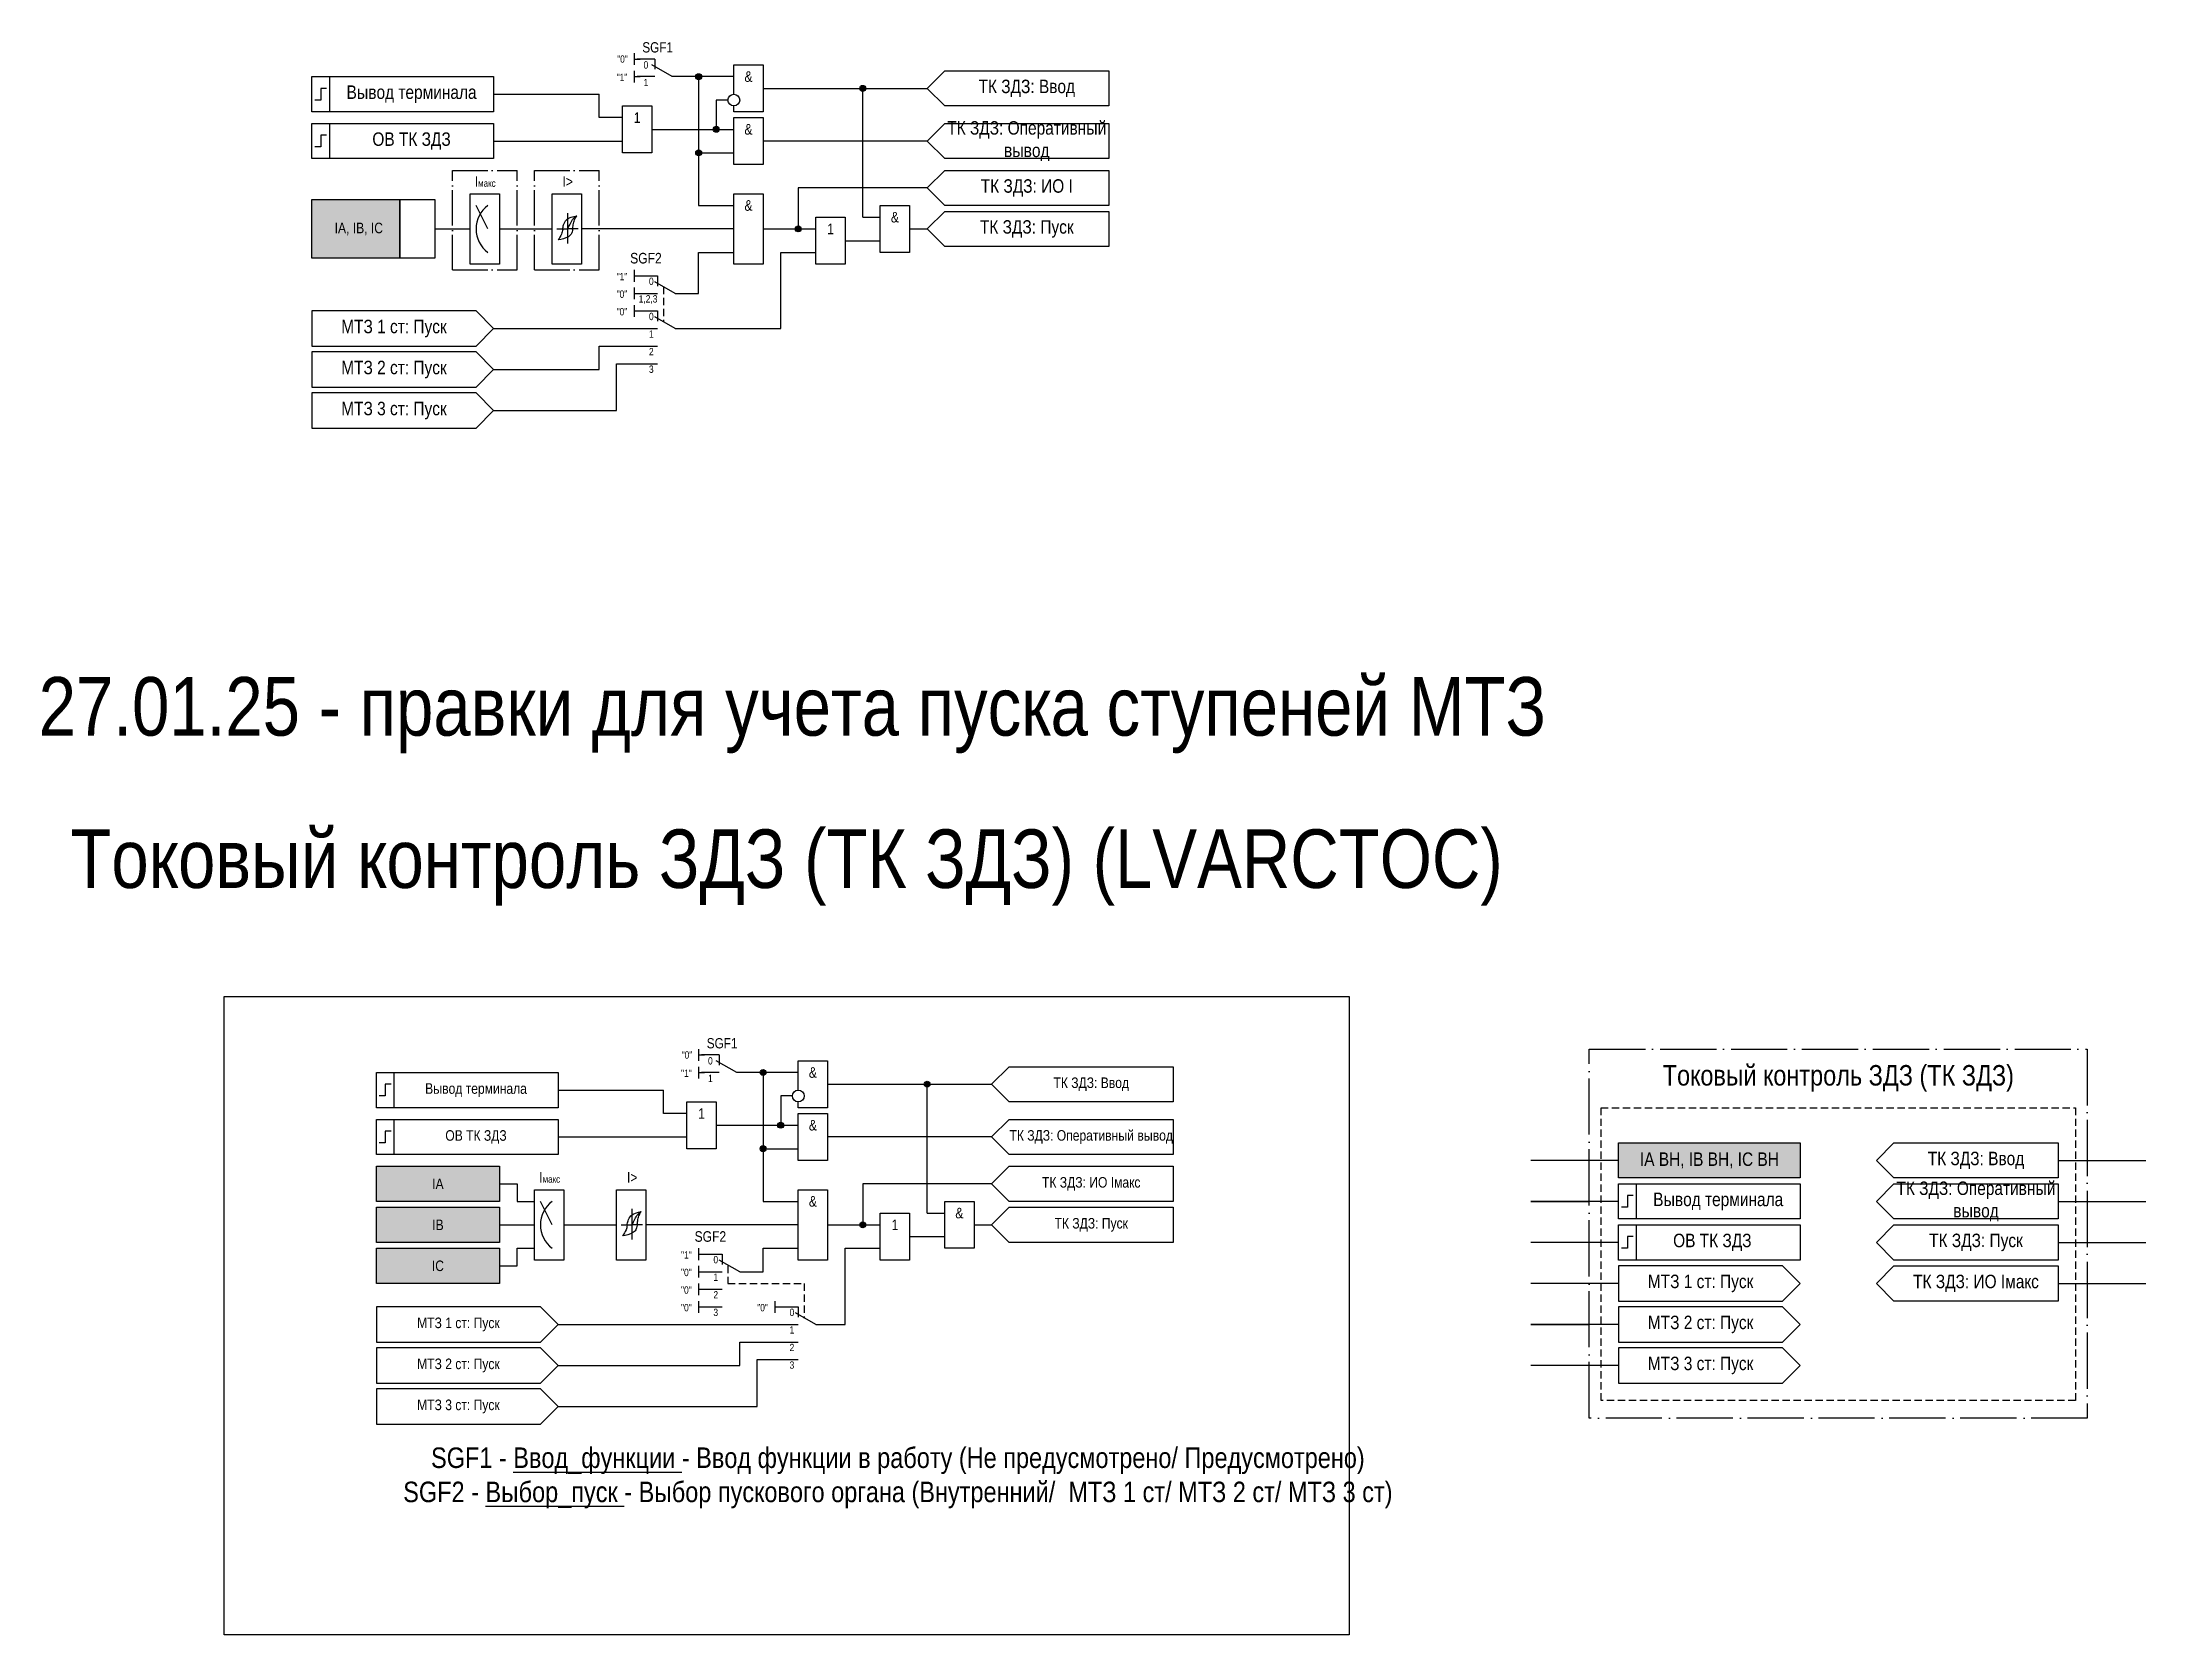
# Model space of a CAD drawing. Header units: millimetres. Extents: x -624 to 328, y 0 to 272.
# Drawn here: x -31.1 to 328, y 0 to 271.9 of the extents above; entities that cross this region are included whole.
import ezdxf
from ezdxf.enums import TextEntityAlignment as Align

# ---------------------------------------------------------------- set-up
doc = ezdxf.new("R2010")
doc.units = ezdxf.units.MM
doc.linetypes.add('ACAD_ISO04W100', pattern=[30, 24, -3, 0, -3])
doc.linetypes.add('штриховая2', pattern=[0.375, 0.25, -0.125])
doc.layers.add('TEXT', color=7, linetype='Continuous', lineweight=25)
doc.layers.add('Основная', color=7, linetype='Continuous')
doc.styles.add('1.8_Gost_RD', font='ARIALN.TTF', dxfattribs={"height": 1.8})
doc.styles.add('2.5_Gost_RD', font='ARIALN.TTF', dxfattribs={"height": 2.5})
doc.styles.add('3.5_Gost_RD', font='ARIALN.TTF', dxfattribs={"height": 3.5})
doc.styles.add('Вывод', font='ARIALN.TTF', dxfattribs={"height": 2.5})
doc.styles.add('Компонент', font='ARIALN.TTF', dxfattribs={"height": 3.5})

msp = doc.modelspace()

# ---------------------------------------------------------------- texts
at = {"ltscale": 100, "char_height": 1.25, "attachment_point": 1, "style": '3.5_Gost_RD'}
for s, insert in [('"1"', (67, 266.5)), ('"1"', (67, 232.5)), ('0', (72.52, 231.69)), ('"0"', (67, 229.5)), ('"0"', (67, 226.5)), ('1,2,3', (70.77, 228.69)), ('0', (72.52, 225.69)), ('1', (72.52, 222.69)), ('2', (72.52, 219.69)), ('3', (72.52, 216.69)), ('"1"', (78, 96.5)), ('"1"', (78, 65.5)), ('0', (83.52, 64.69)), ('"0"', (78, 62.5)), ('1', (83.52, 61.69)), ('"0"', (78, 59.5)), ('2', (83.52, 58.69)), ('"0"', (78, 56.5)), ('3', (83.52, 55.69)), ('"0"', (91, 56.5)), ('0', (96.52, 55.69)), ('1', (96.52, 52.69)), ('3', (96.52, 46.69)), ('2', (96.52, 49.69))]:
    msp.add_mtext_dynamic_manual_height_columns(s, width=2, gutter_width=17.5, heights=[0], dxfattribs=dict(at, insert=insert))
at = {"ltscale": 100, "attachment_point": 5}
for s, insert, char_height, width, style in [('&', (89.5, 266), 1.8, 5, '2.5_Gost_RD'), ('Вывод терминала', (32, 263), 2.3, 28, '2.5_Gost_RD'), ('ТК ЗДЗ: Ввод', (137, 264), 2.3, 28, '2.5_Gost_RD'), ('1', (70.5, 259), 1.8, 5, '2.5_Gost_RD'), ('ТК ЗДЗ: Оперативный вывод', (137, 255), 2.3, 28, '2.5_Gost_RD'), ('ОВ ТК ЗДЗ ', (32, 255), 2.3, 28, '2.5_Gost_RD'), ('&', (89.5, 257), 1.8, 5, '2.5_Gost_RD'), ('ТК ЗДЗ: ИО I', (137, 247), 2.3, 24.6504, '2.5_Gost_RD'), ('&', (89.5, 244), 1.8, 5, '2.5_Gost_RD'), ('1', (103.5, 240), 1.8, 5, '2.5_Gost_RD'), ('&', (114.5, 242), 1.8, 5, '2.5_Gost_RD'), ('ТК ЗДЗ: Пуск', (137, 240), 2.3, 28, '2.5_Gost_RD'), ('SGF2', (72, 235), 1.8, 28, '2.5_Gost_RD'), ('Вывод терминала', (43, 93), 1.8, 28, '2.5_Gost_RD'), ('&', (100.5, 96), 1.8, 5, '2.5_Gost_RD'), ('ТК ЗДЗ: Ввод', (148, 94), 1.8, 28, '2.5_Gost_RD'), ('1', (81.5, 89), 1.8, 5, '2.5_Gost_RD'), ('ОВ ТК ЗДЗ ', (43, 85), 1.8, 28, '2.5_Gost_RD'), ('&', (100.5, 87), 1.8, 5, '2.5_Gost_RD'), ('ТК ЗДЗ: Оперативный вывод', (148, 85), 1.8, 28, '2.5_Gost_RD'), ('ТК ЗДЗ: Ввод', (299, 81), 2.3, 28, '2.5_Gost_RD'), ('{\\C0;IA}', (36.5, 77), 1.8, 21, '1.8_Gost_RD'), ('ТК ЗДЗ: ИО Iмакс', (148, 77), 1.8, 28, '2.5_Gost_RD'), ('ТК ЗДЗ: Оперативный вывод', (299, 74), 2.3, 28, '2.5_Gost_RD'), ('&', (100.5, 74), 1.8, 5, '2.5_Gost_RD'), ('&', (125.5, 72), 1.8, 5, '2.5_Gost_RD'), ('{\\C0;IB}', (36.5, 70), 1.8, 21, '1.8_Gost_RD'), ('SGF2', (83, 68), 1.8, 28, '2.5_Gost_RD'), ('1', (114.5, 70), 1.8, 5, '2.5_Gost_RD'), ('ТК ЗДЗ: Пуск', (148, 70), 1.8, 28, '2.5_Gost_RD'), ('ОВ ТК ЗДЗ ', (254, 67), 2.3, 28, '2.5_Gost_RD'), ('ТК ЗДЗ: Пуск', (299, 67), 2.3, 28, '2.5_Gost_RD'), ('{\\C0;IC}', (36.5, 63), 1.8, 21, '1.8_Gost_RD'), ('ТК ЗДЗ: ИО Iмакс', (299, 60), 2.3, 28, '2.5_Gost_RD'), ('МТЗ 1 ст: Пуск', (40, 53), 1.8, 28, '2.5_Gost_RD'), ('МТЗ 2 ст: Пуск', (40, 46), 1.8, 28, '2.5_Gost_RD'), ('МТЗ 3 ст: Пуск', (40, 39), 1.8, 28, '2.5_Gost_RD')]:
    msp.add_mtext(s, dxfattribs=dict(at, insert=insert, char_height=char_height, width=width, style=style))
at = {"color": 7, "ltscale": 100, "char_height": 1.8, "attachment_point": 1, "style": '1.8_Gost_RD'}
for s, insert in [('\\pi2.7859;I{\\H0.66667x;макс}', (40, 249)), ('\\pi4.7676;I>', (53, 249)), ('\\pi2.7859;I{\\H0.66667x;макс}', (51, 79)), ('\\pi4.7676;I>', (64, 79))]:
    msp.add_mtext_dynamic_manual_height_columns(s, width=11, gutter_width=17.5, heights=[0], dxfattribs=dict(at, insert=insert))
at = {"color": 6, "ltscale": 100, "char_height": 10, "attachment_point": 5, "style": '3.5_Gost_RD'}
for s, insert, width in [('{\\C3;27.01.25 - правки для учета пуска ступеней МТЗ}', (97, 157), 339.3376), ('{\\C3;Токовый контроль ЗДЗ (ТК ЗДЗ) (LVARCTOC)}', (96, 131), 240)]:
    msp.add_mtext(s, dxfattribs=dict(at, insert=insert, width=width))
at = {"color": 30, "ltscale": 100, "true_color": 0xef8637, "insert": (275.5, 95), "char_height": 3.5, "width": 85, "attachment_point": 5, "style": '3.5_Gost_RD'}
msp.add_mtext('{\\C30;\\c1938679;Токовый контроль ЗДЗ (ТК ЗДЗ)}', dxfattribs=at)
at = {"color": 0, "ltscale": 100, "char_height": 2.3, "attachment_point": 5, "style": '2.5_Gost_RD'}
for s, insert, width in [('{\\C256;IA ВН, IB ВН, IC ВН}', (253.5, 81), 31), ('{\\C256;Вывод терминала}', (255, 74), 28)]:
    msp.add_mtext(s, dxfattribs=dict(at, insert=insert, width=width))
at = {"color": 30, "ltscale": 100, "insert": (115, 32), "char_height": 3.5, "width": 206.7768, "attachment_point": 2, "style": '3.5_Gost_RD'}
msp.add_mtext('SGF1 - {\\LВвод_функции} - Ввод функции в работу (Не предусмотрено/ Предусмотрено)\\PSGF2 - {\\LВыбор_пуск} - Выбор пускового органа (Внутренний/  МТЗ 1 ст/ МТЗ 2 ст/ МТЗ 3 ст)', dxfattribs=at)
at = {"layer": 'TEXT', "color": 0, "ltscale": 100, "insert": (23, 240), "char_height": 2.5, "width": 16.4803, "attachment_point": 5, "style": '2.5_Gost_RD'}
msp.add_mtext('{\\H0.72x;IA, IB, IC}', dxfattribs=at)
at = {"layer": 'TEXT', "ltscale": 100, "char_height": 2.3, "width": 28, "attachment_point": 5, "style": '2.5_Gost_RD'}
for s, insert in [('МТЗ 1 ст: Пуск', (29, 223)), ('МТЗ 2 ст: Пуск', (29, 216)), ('МТЗ 3 ст: Пуск', (29, 209)), ('МТЗ 1 ст: Пуск', (252, 60)), ('МТЗ 2 ст: Пуск', (252, 53)), ('МТЗ 3 ст: Пуск', (252, 46))]:
    msp.add_mtext(s, dxfattribs=dict(at, insert=insert))

# ---------------------------------------------------------------- blocks, each defined once
blk = doc.blocks.new('*U79')
at = {"layer": 'Основная', "color": 0}
blk.add_line((0, 0), (7, 4), dxfattribs=at)
at = {"layer": 'Основная', "ltscale": 0.35}
blk.add_line((6, 6), (6, 2.5), dxfattribs=at)
blk = doc.blocks.new('*U81')
at = {"layer": 'Основная', "color": 0}
for p, q in [((-3, 6), (-9, 6)), ((-3, 0), (-9, 0)), ((9, 0), (3, 0))]:
    blk.add_line(p, q, dxfattribs=at)
at = {"layer": 'Основная', "ltscale": 0.25, "xscale": -1}
blk.add_blockref('*U79', (3, 0), dxfattribs=at)
at = {"layer": 'Основная'}
for tag, height, style, p in [('В1', 2.5, 'Вывод', (-14, 6)), ('ОУ', 3.5, 'Компонент', (-2, 10)), ('В2', 2.5, 'Вывод', (-6, 4)), ('В3', 2.5, 'Вывод', (-6, -2))]:
    blk.add_attdef(tag, text='', height=height, dxfattribs=dict(at, style=style)).set_placement(p, align=Align.MIDDLE_CENTER)
blk = doc.blocks.new('Точка')
at = {"ltscale": 100}
h = blk.add_hatch(color=256, dxfattribs=at)
h.dxf.hatch_style = 1
edge = h.paths.add_edge_path()
edge.add_arc((0, 0), 0.5, 0, 360)
blk.add_circle((0, 0), 0.5, dxfattribs=at)
blk = doc.blocks.new('*U70')
at = {"layer": 'Основная', "linetype": 'ACAD_ISO04W100', "ltscale": 0.25}
for p, q in [((0, 0), (11, 0)), ((0, -17), (0, 0)), ((11, -17), (11, 0)), ((0, -17), (11, -17))]:
    blk.add_line(p, q, dxfattribs=at)
at = {"layer": 'Основная', "style": 'Компонент'}
blk.add_attdef('ОУ', text='', height=3.5, dxfattribs=at).set_placement((11, 0), align=Align.MIDDLE_CENTER)

# ---------------------------------------------------------------- hatches: boundary and pattern name
at = {"ltscale": 100, "true_color": 0xef8637}
h = msp.add_hatch(color=30, dxfattribs=at)
h.dxf.hatch_style = 1
h.paths.add_polyline_path([(15, 245), (30, 245), (30, 235), (15, 235)])
h = msp.add_hatch(color=30, dxfattribs=at)
h.dxf.hatch_style = 1
h.paths.add_polyline_path([(238, 84), (269, 84), (269, 78), (238, 78)])
at = {"ltscale": 100, "true_color": 0x6bffb3}
h = msp.add_hatch(color=111, dxfattribs=at)
h.dxf.hatch_style = 1
h.paths.add_polyline_path([(26, 80), (47, 80), (47, 74), (26, 74)])
h = msp.add_hatch(color=111, dxfattribs=at)
h.dxf.hatch_style = 1
h.paths.add_polyline_path([(26, 73), (47, 73), (47, 67), (26, 67)])
h = msp.add_hatch(color=111, dxfattribs=at)
h.dxf.hatch_style = 1
h.paths.add_polyline_path([(26, 66), (47, 66), (47, 60), (26, 60)])

# ---------------------------------------------------------------- linework, layer by layer
at = {"ltscale": 100}
for p, q in [((70, 270), (70, 268)), ((70, 269), (71, 269)), ((70, 267), (70, 265)), ((70, 266), (71, 266)), ((87, 266), (79, 266)), ((81, 266), (81, 253)), ((123, 267), (120, 264)), ((123, 267), (151, 267)), ((151, 267), (151, 261)), ((46, 263), (64, 263)), ((64, 259), (64, 263)), ((92, 264), (120, 264)), ((109, 242), (109, 264)), ((120, 264), (123, 261)), ((68, 259), (64, 259)), ((84, 262), (84, 257)), ((86, 262), (84, 262)), ((151, 261), (123, 261)), ((46, 255), (68, 255)), ((73, 257), (87, 257)), ((120, 255), (92, 255)), ((123, 258), (120, 255)), ((120, 255), (123, 252)), ((123, 258), (151, 258)), ((151, 258), (151, 252)), ((81, 253), (87, 253)), ((151, 252), (123, 252)), ((123, 250), (120, 247)), ((42, 244.5), (42, 246)), ((42, 246), (47, 246)), ((42, 237), (42, 245)), ((47, 246), (47, 240)), ((56, 244.5), (56, 246)), ((56, 246), (61, 246)), ((56, 237), (56, 245)), ((61, 246), (61, 240)), ((109, 242), (112, 242)), ((123, 243), (120, 240)), ((123, 243), (151, 243)), ((36, 240), (42, 240)), ((42, 234), (42, 237)), ((47, 240), (47, 234)), ((56, 234), (56, 237)), ((61, 240), (61, 234)), ((87, 240), (61, 240)), ((106, 238), (112, 238)), ((117, 240), (120, 240)), ((120, 240), (123, 237)), ((47, 234), (42, 234)), ((61, 234), (56, 234)), ((70, 233), (70, 231)), ((70, 232), (74, 232)), ((70, 230), (70, 228)), ((77, 229), (73.5, 231)), ((74, 232), (74, 230.26)), ((70, 229), (74, 229)), ((70, 227), (70, 225)), ((70, 226), (74, 226)), ((70, 223), (74, 223)), ((77, 223), (73.5, 225)), ((74, 226), (74, 224.26)), ((70, 220), (74, 220)), ((70, 217), (74, 217)), ((81, 100), (81, 98)), ((81, 99), (82, 99)), ((81, 97), (81, 95)), ((134, 97), (131, 94)), ((134, 97), (162, 97)), ((162, 97), (162, 91)), ((81, 96), (82, 96)), ((98, 96), (90, 96)), ((92, 96), (92, 83)), ((103, 94), (131, 94)), ((120, 72), (120, 94)), ((131, 94), (134, 91)), ((57, 93), (75, 93)), ((75, 89), (75, 93)), ((95, 92), (95, 87)), ((97, 92), (95, 92)), ((162, 91), (134, 91)), ((79, 89), (75, 89)), ((84, 87), (98, 87)), ((134, 88), (131, 85)), ((134, 88), (162, 88)), ((162, 88), (162, 82)), ((57, 85), (79, 85)), ((92, 83), (98, 83)), ((131, 85), (103, 85)), ((131, 85), (134, 82)), ((134, 80), (131, 77)), ((162, 82), (134, 82)), ((238, 81), (223, 81)), ((313, 81), (328, 81)), ((53, 74.5), (53, 76)), ((53, 76), (58, 76)), ((58, 76), (58, 70)), ((67, 74.5), (67, 76)), ((67, 76), (72, 76)), ((72, 76), (72, 70)), ((53, 67), (53, 75)), ((67, 67), (67, 75)), ((120, 72), (123, 72)), ((134, 73), (131, 70)), ((134, 73), (162, 73)), ((238, 74), (223, 74)), ((223, 74), (233, 74)), ((313, 74), (328, 74)), ((47, 70), (53, 70)), ((58, 70), (58, 64)), ((72, 70), (72, 64)), ((98, 70), (72, 70)), ((128, 70), (131, 70)), ((131, 70), (134, 67)), ((285, 70), (282, 67)), ((285, 70), (313, 70)), ((53, 64), (53, 67)), ((67, 64), (67, 67)), ((81, 66), (81, 64)), ((81, 65), (85, 65)), ((85, 65), (85, 63.26)), ((117, 68), (123, 68)), ((238, 67), (223, 67)), ((282, 67), (285, 64)), ((313, 67), (328, 67)), ((58, 64), (53, 64)), ((72, 64), (67, 64)), ((81, 63), (81, 61)), ((81, 62), (85, 62)), ((88, 62), (84.5, 64)), ((285, 63), (282, 60)), ((285, 63), (313, 63)), ((81, 60), (81, 58)), ((81, 59), (85, 59)), ((238, 60), (223, 60)), ((282, 60), (285, 57)), ((313, 60), (328, 60)), ((81, 57), (81, 55)), ((81, 56), (85, 56)), ((94, 57), (94, 55)), ((94, 56), (98, 56)), ((101, 53), (97.5, 55)), ((98, 56), (98, 54.26)), ((94, 53), (98, 53)), ((238, 53), (223, 53)), ((223, 53), (233, 53)), ((94, 50), (98, 50)), ((94, 47), (98, 47)), ((238, 46), (223, 46))]:
    msp.add_line(p, q, dxfattribs=at)
at = {"color": 7, "ltscale": 100}
for p, q in [((45, 240), (43, 244)), ((47, 240), (56, 240)), ((56.79, 240), (58.6, 240)), ((60.42, 240), (58.6, 240)), ((56, 70), (54, 74)), ((58, 70), (67, 70)), ((67.79, 70), (69.6, 70)), ((71.42, 70), (69.6, 70))]:
    msp.add_line(p, q, dxfattribs=at)
for p, q in [((58.6, 242.72), (58.6, 237.52)), ((69.6, 72.72), (69.6, 67.52))]:
    msp.add_line(p, q)
at = {"linetype": 'штриховая2', "ltscale": 5}
msp.add_line((75, 230.14), (75, 224.14), dxfattribs=at)
at = {"ltscale": 100}
for points in [[(15, 266), (18, 266), (18, 260), (15, 260)], [(15, 266), (46, 266), (46, 260), (15, 260)], [(15, 258), (18, 258), (18, 252), (15, 252)], [(15, 258), (46, 258), (46, 252), (15, 252)], [(120, 247), (123, 250), (151, 250), (151, 244), (123, 244), (120, 247)], [(15, 245), (30, 245), (30, 235), (15, 235)], [(30, 245), (36, 245), (36, 235), (30, 235)], [(87, 246), (92, 246), (92, 234), (87, 234)], [(101, 242), (106, 242), (106, 234), (101, 234)], [(112, 244), (117, 244), (117, 236), (112, 236)], [(26, 96), (29, 96), (29, 90), (26, 90)], [(26, 96), (57, 96), (57, 90), (26, 90)], [(26, 88), (29, 88), (29, 82), (26, 82)], [(26, 88), (57, 88), (57, 82), (26, 82)], [(238, 84), (269, 84), (269, 78), (238, 78)], [(26, 80), (47, 80), (47, 74), (26, 74)], [(131, 77), (134, 80), (162, 80), (162, 74), (134, 74), (131, 77)], [(98, 76), (103, 76), (103, 64), (98, 64)], [(238, 77), (241, 77), (241, 71), (238, 71)], [(238, 77), (269, 77), (269, 71), (238, 71)], [(26, 73), (47, 73), (47, 67), (26, 67)], [(112, 72), (117, 72), (117, 64), (112, 64)], [(123, 74), (128, 74), (128, 66), (123, 66)], [(238, 70), (241, 70), (241, 64), (238, 64)], [(238, 70), (269, 70), (269, 64), (238, 64)], [(26, 66), (47, 66), (47, 60), (26, 60)]]:
    msp.add_lwpolyline(points, close=True, dxfattribs=at)
for points in [[(87, 265), (87, 268), (92, 268), (92, 260), (87, 260), (87, 261)], [(87, 263), (87, 265)], [(68, 261), (68, 261), (73, 261), (73, 253), (68, 253), (68, 261)], [(87, 252), (87, 259), (92, 259), (92, 251), (87, 251), (87, 252)], [(81, 253), (81, 244), (87, 244)], [(120, 247), (98, 247), (98, 240)], [(120, 240), (123, 243), (151, 243), (151, 237), (123, 237), (120, 240)], [(92, 240), (101, 240)], [(77, 229), (81, 229), (81, 236), (87, 236)], [(77, 223), (95, 223), (95, 236), (101, 236)], [(46, 223), (43, 226), (15, 226), (15, 220), (43, 220), (46, 223)], [(46, 223), (70, 223)], [(46, 216), (64, 216), (64, 220), (71, 220)], [(46, 216), (43, 219), (15, 219), (15, 213), (43, 213), (46, 216)], [(46, 209), (67, 209), (67, 217), (71, 217)], [(46, 209), (43, 212), (15, 212), (15, 206), (43, 206), (46, 209)], [(98, 95), (98, 98), (103, 98), (103, 90), (98, 90), (98, 91)], [(98, 93), (98, 95)], [(79, 91), (79, 91), (84, 91), (84, 83), (79, 83), (79, 91)], [(98, 82), (98, 89), (103, 89), (103, 81), (98, 81), (98, 82)], [(92, 83), (92, 74), (98, 74)], [(282, 81), (285, 84), (313, 84), (313, 78), (285, 78), (282, 81)], [(47, 77), (50, 77), (50, 74), (53, 74)], [(131, 77), (109, 77), (109, 70)], [(282, 74), (285, 77), (313, 77), (313, 71), (285, 71), (282, 74)], [(131, 70), (134, 73), (162, 73), (162, 67), (134, 67), (131, 70)], [(103, 70), (112, 70)], [(282, 67), (285, 70), (313, 70), (313, 64), (285, 64), (282, 67)], [(47, 63), (50, 63), (50, 66), (53, 66)], [(88, 62), (92, 62), (92, 66), (98, 66)], [(101, 53), (106, 53), (106, 66), (112, 66)], [(269, 60), (266, 63), (238, 63), (238, 57), (266, 57), (269, 60)], [(282, 60), (285, 63), (313, 63), (313, 57), (285, 57), (282, 60)], [(57, 53), (54, 56), (26, 56), (26, 50), (54, 50), (57, 53)], [(269, 53), (266, 56), (238, 56), (238, 50), (266, 50), (269, 53)], [(57, 53), (94, 53)], [(57, 46), (54, 49), (26, 49), (26, 43), (54, 43), (57, 46)], [(57, 46), (88, 46), (88, 50), (95, 50)], [(57, 39), (91, 39), (91, 47), (95, 47)], [(269, 46), (266, 49), (238, 49), (238, 43), (266, 43), (269, 46)], [(57, 39), (54, 42), (26, 42), (26, 36), (54, 36), (57, 39)]]:
    msp.add_lwpolyline(points, dxfattribs=at)
at = {"lineweight": 30, "ltscale": 100}
for points in [[(17.5, 264), (16.5, 264), (16.5, 262), (15.5, 262)], [(17.5, 256), (16.5, 256), (16.5, 254), (15.5, 254)], [(28.5, 94), (27.5, 94), (27.5, 92), (26.5, 92)], [(28.5, 86), (27.5, 86), (27.5, 84), (26.5, 84)], [(240.5, 75), (239.5, 75), (239.5, 73), (238.5, 73)], [(240.5, 68), (239.5, 68), (239.5, 66), (238.5, 66)]]:
    msp.add_lwpolyline(points, dxfattribs=at)
at = {"color": 3, "ltscale": 100}
msp.add_lwpolyline([(0, 109), (192, 109), (192, 0), (0, 0)], close=True, dxfattribs=at)
at = {"color": 251, "linetype": 'ACAD_ISO04W100', "lineweight": 30, "ltscale": 0.4, "true_color": 0x58595b}
msp.add_lwpolyline([(233, 100), (318, 100), (318, 37), (233, 37)], close=True, dxfattribs=at)
at = {"linetype": 'штриховая2', "ltscale": 5}
msp.add_lwpolyline([(235, 90), (316, 90), (316, 40), (235, 40)], close=True, dxfattribs=at)
msp.add_lwpolyline([(86, 63), (86, 60), (99, 60), (99, 54)], dxfattribs=at)
at = {"ltscale": 100}
for centre in [(87, 262), (98, 92)]:
    msp.add_circle(centre, 1, dxfattribs=at)
at = {"color": 7, "ltscale": 100}
for centre in [(48, 240), (59, 70)]:
    msp.add_arc(centre, 5, 126.8699, 233.1301, dxfattribs=at)
for points in [[(57.8, 239.92), (57.95, 240.71), (58.44, 241.54), (60.2, 242.26)], [(58.6, 240), (59, 240.72), (59.47, 241.6), (60.2, 242.26)], [(59.48, 239.92), (59.6, 240.71), (59.81, 241.54), (60.2, 242.26)], [(57.8, 239.92), (57.6, 239.13), (57, 238.12)], [(59.48, 239.92), (59.25, 239.13), (58.76, 238.67), (57, 238.12)], [(68.8, 69.92), (68.95, 70.71), (69.44, 71.54), (71.2, 72.26)], [(69.6, 70), (70, 70.72), (70.47, 71.6), (71.2, 72.26)], [(70.48, 69.92), (70.6, 70.71), (70.81, 71.54), (71.2, 72.26)], [(68.8, 69.92), (68.6, 69.13), (68, 68.12)], [(70.48, 69.92), (70.25, 69.13), (69.76, 68.67), (68, 68.12)]]:
    msp.add_spline(points, degree=3)

# ---------------------------------------------------------------- block references
at = {"ltscale": 100}
for p in [(81, 266), (109, 264), (84, 257), (81, 253), (98, 240), (92, 96), (120, 94), (95, 87), (92, 83), (109, 70)]:
    msp.add_blockref('Точка', p, dxfattribs=at)
at = {"layer": 'Основная', "ltscale": 0.25, "xscale": 0.5, "yscale": 0.5, "zscale": 0.5}
for p in [(75, 266), (86, 96)]:
    msp.add_blockref('*U81', p, dxfattribs=at).add_auto_attribs({'ОУ': 'SGF1', 'В1': '"0"', 'В2': '0', 'В3': '1'})
at = {"layer": 'Основная', "ltscale": 0.25}
for p in [(39, 250), (53, 250)]:
    msp.add_blockref('*U70', p, dxfattribs=at)

msp.set_redraw_order([(e.dxf.handle, doc.entitydb.next_handle()) for e in msp.query("TEXT MTEXT ATTDEF DIMENSION ARC_DIMENSION")])  # texts and dimensions are drawn at this point

doc.saveas('drawing.dxf')
